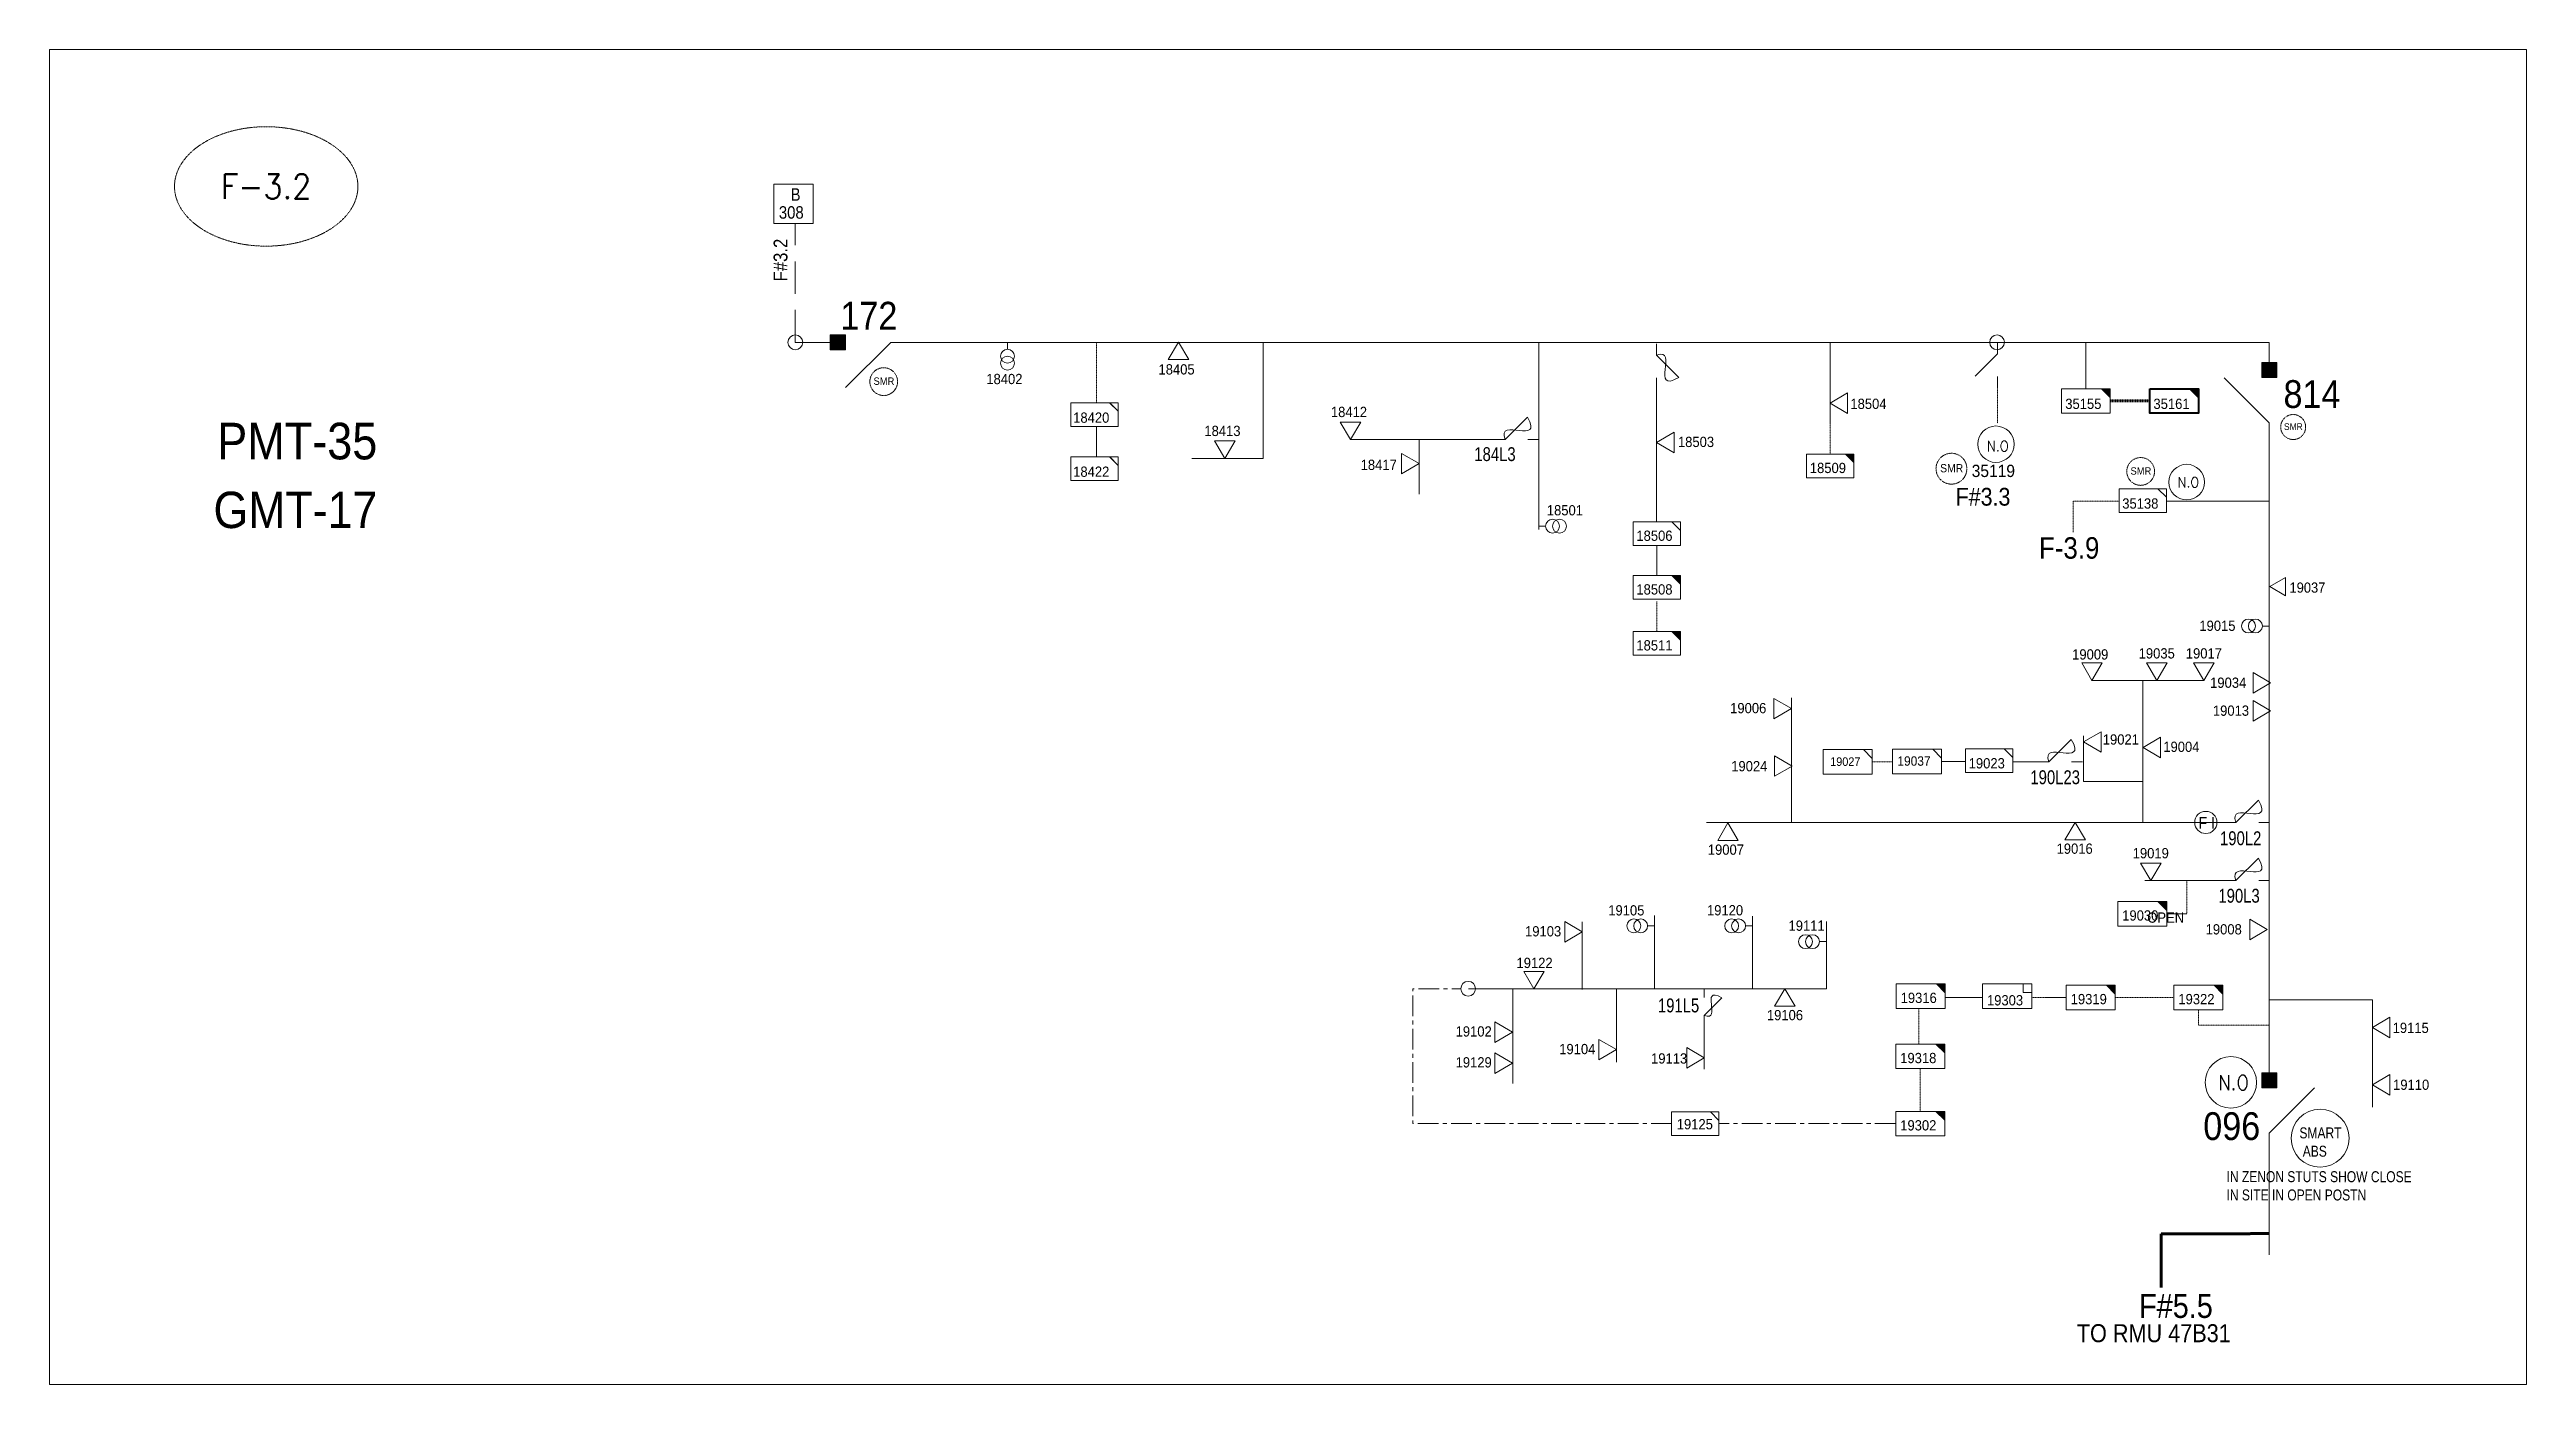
# Model space of a CAD drawing. Header units: metres. Extents: x 65984 to 144644, y -19036 to 23726.
# Drawn here: x 111685 to 112577, y 14804 to 15285 of the extents above; entities that cross this region are included whole.
import ezdxf
from ezdxf.enums import TextEntityAlignment as Align

# ---------------------------------------------------------------- set-up
doc = ezdxf.new("R2010")
doc.units = ezdxf.units.M
doc.header["$MEASUREMENT"] = 0
for name, pattern in [('( Center )', [2, 1.25, -0.25, 0.25, -0.25]), ('DGN Style 3', [0.013877, 0, -0.013877]), ('HIDDEN2', [2381.25, 1587.5, -793.75])]:
    doc.linetypes.add(name, pattern=pattern)
doc.layers.get('0').update_dxf_attribs({"color": 95, "lineweight": 40})
for name, color, linetype, lineweight in [('ABS', 7, 'Continuous', 40), ('ABS NUMBER', 112, 'Continuous', 30), ('d_eos no', 121, 'Continuous', 40), ('d_fco', 5, 'Continuous', 40), ('d_fco text', 95, 'Continuous', 40), ('d_oh branch', 94, 'Continuous', 40), ('d_tf', 1, 'Continuous', 40), ('d_tf no', 6, 'Continuous', 40), ('d_tf_200', 1, 'Continuous', 40), ('d_ug cable', 95, 'Continuous', 40), ('d_ug main line', 95, 'Continuous', 40), ('EARTH FAULT INDICATOR', 95, 'Continuous', 40), ('FDR  1  05', 172, 'Continuous', 40), ('FDR  1  16', 234, 'Continuous', 40), ('fedr no', 95, 'Continuous', 40), ('GRID STATION 01', 7, 'Continuous', 40), ('O H MAIN FEEDER', 4, 'Continuous', 100), ('SW N O', 114, 'Continuous', 30)]:
    doc.layers.add(name, color=color, linetype=linetype, lineweight=lineweight)
doc.styles.add('NASKHF', font='naskhf.shx', dxfattribs={"height": 8})
doc.styles.add('Style-Andalus', font='andlso.ttf')
doc.styles.add('Style-Arial', font='arial.ttf')
doc.styles.add('Style-msdefault', font='msdefault.shx')
doc.styles.add('Style-STANDARD', font='STANDARD.shx')

msp = doc.modelspace()

# ---------------------------------------------------------------- texts
at = {"layer": 'ABS NUMBER', "color": 2, "lineweight": 13, "style": 'Style-Arial', "width": 0.88}
for s, p in [('172', (111990.54, 15193.86)), ('814', (112510.18, 15165.65))]:
    msp.add_text(s, height=10, rotation=360, dxfattribs=at).set_placement(p, align=Align.TOP_RIGHT)
at = {"layer": 'ABS NUMBER', "color": 2, "lineweight": 140, "insert": (112481.29, 14902.1), "char_height": 10, "attachment_point": 3, "style": 'NASKHF'}
msp.add_mtext('\\fArial|b0|i0|c178178|p39;\\H1x;\\W0.88;096\\P', dxfattribs=at)
at = {"layer": 'd_eos no', "color": 7, "linetype": 'Continuous', "lineweight": 13, "style": 'Style-Arial', "width": 0.88}
msp.add_text('PMT-35', height=13.183, dxfattribs=at).set_placement((111745.64, 15150.32), align=Align.TOP_LEFT)
at = {"layer": 'd_eos no', "color": 7, "linetype": 'Continuous', "lineweight": 13, "insert": (111744.28, 15125.5), "char_height": 13.088, "attachment_point": 1, "style": 'NASKHF'}
msp.add_mtext('\\fArial|b0|i0|c178178|p39;\\H1x;\\W0.88;GMT-17\\P', dxfattribs=at)
at = {"layer": 'd_fco text', "color": 214, "linetype": 'Continuous', "lineweight": 13, "style": 'Style-msdefault', "width": 0.8}
msp.add_text('184L3', height=5, dxfattribs=at).set_placement((112198.29, 15136.52))
at = {"layer": 'd_fco text', "color": 7, "linetype": 'Continuous', "lineweight": 13, "style": 'Style-msdefault', "width": 0.8}
for s, p in [('190L23', (112416.38, 15025.2)), ('190L2', (112481.69, 15003.24)), ('190L3', (112481.11, 14982.54))]:
    msp.add_text(s, height=5, dxfattribs=at).set_placement(p, align=Align.TOP_RIGHT)
at = {"layer": 'd_fco text', "color": 214, "linetype": 'Continuous', "lineweight": 13, "style": 'Style-msdefault', "width": 0.8}
msp.add_text('191L5', height=5, dxfattribs=at).set_placement((112264.4, 14943.05), align=Align.TOP_LEFT)
at = {"layer": 'd_fco text', "color": 1, "linetype": 'Continuous', "lineweight": 13, "ltscale": 1.292615, "char_height": 3.9501, "attachment_point": 7, "rotation": 359.96624, "style": 'NASKHF'}
for s, insert in [('\\Fmsdefault;\\H1x;\\W0.82;SMART\\P ABS', (112495.4, 14886.05)), ('\\Fmsdefault;\\H1x;\\W0.82;IN ZENON STUTS SHOW CLOSE\\PIN SITE IN OPEN POSTN', (112469.15, 14870.31))]:
    msp.add_mtext(s, dxfattribs=dict(at, insert=insert))
at = {"layer": 'd_tf no', "color": 1, "linetype": 'Continuous', "lineweight": 40, "style": 'Style-msdefault', "width": 0.945946}
for height, p in [(2.664, (111981.96, 15166.63)), (2.398, (112489.85, 15150.13)), (2.96, (112366.03, 15135.44)), (2.664, (112434.58, 15134.29))]:
    msp.add_text('SMR', height=height, dxfattribs=at).set_placement(p, align=Align.TOP_LEFT)
at = {"layer": 'd_tf no', "color": 214, "linetype": 'Continuous', "lineweight": 13, "style": 'Style-msdefault', "width": 0.945946}
for s, height, p in [('18402', 3.7, (112022.57, 15167.92)), ('18405', 3.7, (112084.57, 15171.39)), ('18420', 3.7, (112053.85, 15154.02)), ('18412', 3.7, (112146.65, 15156.06)), ('18504', 3.7, (112333.71, 15158.99)), ('35155', 3.7, (112411.09, 15158.99)), ('18413', 3.7, (112101.09, 15149.24)), ('18503', 3.7, (112271.62, 15145.28)), ('18417', 3.7, (112157.37, 15137.03)), ('18509', 3.7, (112319.11, 15135.91)), ('18422', 3.7, (112053.85, 15134.56)), ('18506', 3.7, (112256.65, 15111.5)), ('18508', 3.7, (112256.65, 15092.18)), ('19037', 3.67, (112491.83, 15092.82)), ('19015', 3.7, (112459.37, 15079.09)), ('18511', 3.7, (112256.65, 15072.04)), ('19009', 3.7, (112413.57, 15068.78)), ('19035', 3.7, (112437.52, 15069.15)), ('19017', 3.7, (112454.5, 15069.15)), ('19034', 3.7, (112463.25, 15058.59)), ('19006', 3.7, (112290.42, 15049.44)), ('19013', 3.7, (112464.25, 15048.53)), ('19021', 3.7, (112424.6, 15038.15)), ('19023', 3.7, (112376.31, 15029.58)), ('19004', 3.7, (112446.39, 15035.52)), ('19024', 3.7, (112290.81, 15028.54)), ('19016', 3.7, (112407.96, 14998.84)), ('19019', 3.7, (112435.37, 14997.22)), ('19105', 3.7, (112246.52, 14976.64)), ('19120', 3.7, (112282.07, 14976.67)), ('19103', 3.7, (112216.56, 14969.1)), ('19111', 3.7, (112311.44, 14971.13)), ('19030', 3.7, (112431.6, 14974.8)), ('19008', 3.7, (112461.64, 14969.81)), ('19122', 3.7, (112213.48, 14957.71)), ('19316', 3.7, (112351.81, 14945.13)), ('19303', 3.7, (112382.89, 14944.26)), ('19319', 3.7, (112413.04, 14944.68)), ('19322', 3.7, (112451.81, 14944.68)), ('19102', 3.7, (112191.56, 14933.05)), ('19106', 3.7, (112303.65, 14938.92)), ('19115', 3.7, (112528.97, 14934.33)), ('19129', 3.7, (112191.56, 14921.92)), ('19104', 3.7, (112228.87, 14926.7)), ('19113', 3.7, (112261.94, 14923.32)), ('19318', 3.7, (112351.66, 14923.47)), ('19110', 3.7, (112529.13, 14913.85)), ('19125', 3.7, (112271.19, 14899.65)), ('19302', 3.7, (112351.66, 14899.24))]:
    msp.add_text(s, height=height, dxfattribs=at).set_placement(p, align=Align.TOP_LEFT)
at = {"layer": 'd_tf no', "color": 214, "linetype": 'Continuous', "lineweight": 40, "style": 'Style-msdefault', "width": 0.945946}
msp.add_text('35161', height=3.7, dxfattribs=at).set_placement((112442.84, 15158.99), align=Align.TOP_LEFT)
at = {"layer": 'd_tf no', "color": 2, "linetype": 'Continuous', "lineweight": 13, "style": 'Style-msdefault', "width": 0.945946}
for s, height, p in [('35119', 4.432, (112377.39, 15135.21)), ('35138', 3.7, (112431.61, 15123.11))]:
    msp.add_text(s, height=height, dxfattribs=at).set_placement(p, align=Align.TOP_LEFT)
at = {"layer": 'd_tf no', "color": 214, "linetype": 'Continuous', "lineweight": 13, "style": 'Style-msdefault', "width": 0.945946}
msp.add_text('18501', height=3.7, dxfattribs=at).set_placement((112237.42, 15120.68), align=Align.TOP_RIGHT)
msp.add_text('19007', height=3.7, dxfattribs=at).set_placement((112282.38, 14994.79))
at = {"layer": 'd_tf no', "color": 5, "linetype": 'Continuous', "lineweight": 13, "style": 'Style-msdefault', "width": 0.945946}
msp.add_text('OPEN', height=3.7, dxfattribs=at).set_placement((112440.62, 14974.03), align=Align.TOP_LEFT)
at = {"layer": 'd_tf no', "color": 214, "linetype": 'Continuous', "lineweight": 13, "attachment_point": 1, "style": 'NASKHF'}
for s, insert, char_height, width in [('\\Fmsdefault;\\H1x;\\W0.945946;19027', (112326.45, 15029.87), 3.0894, 12.1998), ('\\Fmsdefault;\\H1x;\\W0.945946;19037\\P', (112350.65, 15030.24), 3.3928, 13.3979)]:
    msp.add_mtext(s, dxfattribs=dict(at, insert=insert, char_height=char_height, width=width))
at = {"layer": 'fedr no', "color": 6, "linetype": 'Continuous', "lineweight": 13, "insert": (111763.27, 15235.4), "char_height": 8.852, "attachment_point": 5, "style": 'Style-STANDARD'}
msp.add_mtext('F-3.2', dxfattribs=at)
at = {"layer": 'GRID STATION 01', "linetype": 'Continuous', "lineweight": 13, "style": 'Style-msdefault', "width": 0.888889}
for s, p in [('B', (111952.11, 15234.74)), ('308', (111947.88, 15228.29))]:
    msp.add_text(s, height=4.5, dxfattribs=at).set_placement(p, align=Align.TOP_LEFT)
at = {"layer": 'GRID STATION 01', "linetype": 'Continuous', "lineweight": 13, "style": 'Style-msdefault', "width": 0.9}
msp.add_text('F#3.2', height=5, rotation=90, dxfattribs=at).set_placement((111945.96, 15201.2), align=Align.TOP_LEFT)
at = {"layer": 'GRID STATION 01', "color": 55, "linetype": 'Continuous', "lineweight": 13, "style": 'Style-msdefault', "width": 0.9}
for s, height, p in [('F#3.3', 6.407, (112371.61, 15126.89)), ('F-3.9', 7.74, (112401.63, 15109.13)), ('F#5.5', 8.627, (112437.67, 14836.68)), ('TO RMU 47B31', 6.477, (112415.24, 14825.8))]:
    msp.add_text(s, height=height, rotation=360, dxfattribs=at).set_placement(p, align=Align.TOP_LEFT)

# ---------------------------------------------------------------- blocks, each defined once
blk = doc.blocks.new('ABS2_1_1')
at = {"color": 0, "linetype": 'ByBlock', "lineweight": -2, "ltscale": 500}
for q in [(-29900, 43500), (0, 0)]:
    blk.add_line((0, 13600), q, dxfattribs=at)
at = {"color": 0, "linetype": 'ByBlock', "lineweight": -2, "ltscale": 500, "flags": 128}
for points in [[(5000, 43600), (-5000, 43600), (-5000, 53600), (5000, 53600)], [(3791, 49653), (3791, 49653), (3791, 49653)]]:
    blk.add_lwpolyline(points, close=True, dxfattribs=at)
at = {"color": 0, "linetype": 'ByBlock', "lineweight": -2, "ltscale": 500}
for points in [[(5000, 43600), (-5000, 43600), (5000, 53600), (-5000, 53600)], [(3791, 49653), (3791, 49653), (3791, 49653)]]:
    blk.add_solid(points, dxfattribs=at)
blk = doc.blocks.new('TFU_115')
at = {"layer": 'd_tf_200', "color": 214, "linetype": 'Continuous', "lineweight": 13}
blk.add_line((0, 10), (0, 0), dxfattribs=at)
for centre in [(0, 30), (0, 20)]:
    blk.add_circle(centre, 10, dxfattribs=at)
blk = doc.blocks.new('*U1144')
at = {"layer": 'd_fco', "color": 214, "linetype": 'Continuous', "lineweight": 13}
blk.add_line((-4.6, 4.2), (-10.1, 4.2), dxfattribs=at)
at = {"layer": 'd_fco', "color": 214, "linetype": 'Continuous', "lineweight": 13, "flags": 128}
blk.add_lwpolyline([(13, 4.2), (7.1, 4.2), (-4.4, -7.3)], dxfattribs=at)
at = {"layer": 'd_fco', "color": 214, "linetype": 'Continuous', "lineweight": 13}
blk.add_open_spline([(-4.4, -7.3), (-13, 7.7), (11.6, -7.7), (7.1, 4.2)], degree=3, dxfattribs=at)
blk = doc.blocks.new('TF_8')
at = {"color": 0, "linetype": 'ByBlock', "lineweight": -2}
blk.add_line((6.3, 4.95), (9.9, 1.35), dxfattribs=at)
blk.add_3dface([(-10.1, 4.95), (9.9, 4.95), (9.9, -5.05), (-10.1, -5.05)], dxfattribs=at)
blk = doc.blocks.new('exist.us-1000kva')
at = {"color": 0, "linetype": 'ByBlock', "lineweight": -2, "flags": 128}
blk.add_lwpolyline([(40, 12.9), (32.8, 20), (40, 20)], close=True, dxfattribs=at)
at = {"color": 0, "linetype": 'ByBlock', "lineweight": -2, "extrusion": (0, 0, -1)}
blk.add_solid([(-40, 12.9), (-32.8, 20), (-40, 20)], dxfattribs=at)
at = {"color": 0, "linetype": 'ByBlock', "lineweight": -2, "xscale": 2, "yscale": 2}
blk.add_blockref('TF_8', (20.2, 10.1), dxfattribs=at)
blk = doc.blocks.new('*U1145')
at = {"layer": 'd_fco', "color": 7, "linetype": 'Continuous', "lineweight": 13}
blk.add_line((4.02, -4.23), (4.02, -8.1), dxfattribs=at)
at = {"layer": 'd_fco', "color": 7, "linetype": 'Continuous', "lineweight": 13, "flags": 128}
blk.add_lwpolyline([(4.01, 8.11), (4.01, 3.95), (-4.01, -4.09)], dxfattribs=at)
blk = doc.blocks.new('*U1146')
at = {"layer": 'SW N O', "color": 3, "lineweight": 13, "ltscale": 0.426762}
blk.add_circle((0, 0), 16.8, dxfattribs=at)
at = {"layer": 'SW N O', "color": 3, "lineweight": 13, "insert": (1.7, -1.8), "char_height": 9.6, "attachment_point": 5, "line_spacing_factor": 0.6, "style": 'Style-STANDARD'}
blk.add_mtext('N.O', dxfattribs=at)
blk = doc.blocks.new('TF3')
at = {"color": 0, "linetype": 'ByBlock', "lineweight": -2}
for p, q in [((11.3, 9), (18.3, 9)), ((18.3, 9), (18.3, 2))]:
    blk.add_line(p, q, dxfattribs=at)
at = {"color": 0, "linetype": 'ByBlock', "lineweight": -2, "flags": 128}
blk.add_lwpolyline([(18.3, 2), (11.3, 2), (11.3, 9)], dxfattribs=at)
at = {"color": 0, "linetype": 'ByBlock', "lineweight": -2}
blk.add_3dface([(-21.7, 9), (18.3, 9), (18.3, -11), (-21.7, -11)], dxfattribs=at)
blk = doc.blocks.new('*U1012')
at = {"layer": 'd_fco', "color": 7, "linetype": 'Continuous', "lineweight": 13}
blk.add_line((-4.6, 4.2), (-10.1, 4.2), dxfattribs=at)
at = {"layer": 'd_fco', "color": 7, "linetype": 'Continuous', "lineweight": 13, "flags": 128}
blk.add_lwpolyline([(13, 4.2), (7.1, 4.2), (-4.4, -7.3)], dxfattribs=at)
at = {"layer": 'd_fco', "color": 7, "linetype": 'Continuous', "lineweight": 13}
blk.add_open_spline([(-4.4, -7.3), (-13, 7.7), (11.6, -7.7), (7.1, 4.2)], degree=3, dxfattribs=at)
blk = doc.blocks.new('*U1006')
at = {"layer": 'EARTH FAULT INDICATOR', "color": 2, "linetype": 'Continuous', "lineweight": 13}
blk.add_circle((0.02, 0.13), 4, dxfattribs=at)
at = {"layer": 'EARTH FAULT INDICATOR', "color": 2, "lineweight": 13, "style": 'Style-Andalus', "width": 0.9}
blk.add_text('F I', height=4.234, dxfattribs=at).set_placement((-2.61, 2.11), align=Align.TOP_LEFT)
blk = doc.blocks.new('TRA1_973')
at = {"layer": 'd_tf', "color": 214, "linetype": 'Continuous', "lineweight": 13, "ltscale": 0.000236361, "extrusion": (0, 0, -1), "flags": 128}
blk.add_lwpolyline([(-10, -17), (0, 0), (10, -17)], close=True, dxfattribs=at)
blk = doc.blocks.new('TRA1_972')
at = {"layer": 'd_tf', "color": 214, "linetype": 'Continuous', "lineweight": 13, "ltscale": 0.000236361, "xscale": 1.000046566207833, "yscale": 1.000046566207833, "zscale": 1.000046566207833, "rotation": 180}
blk.add_blockref('TRA1_973', (0, 0), dxfattribs=at)
blk = doc.blocks.new('*U2753')
at = {"layer": 'FDR  1  05', "color": 214, "linetype": 'Continuous', "lineweight": 13, "flags": 128}
blk.add_lwpolyline([(8.53, 4.26), (8.53, 1.19), (5.45, 4.26)], dxfattribs=at)
blk.add_lwpolyline([(5.45, 4.26), (8.53, 4.26), (8.53, 1.19)], close=True, dxfattribs=at)
at = {"layer": 'FDR  1  05', "color": 214, "linetype": 'Continuous', "lineweight": 13, "xscale": 0.8535245333131425, "yscale": 0.8535245333131425, "zscale": 0.4267622666565712, "rotation": 359.9999999999999}
blk.add_blockref('TF_8', (0.08, 0.04), dxfattribs=at)
blk = doc.blocks.new('TRA1_975')
at = {"layer": 'd_tf', "color": 214, "linetype": 'Continuous', "lineweight": 13, "ltscale": 0.000215779, "flags": 128}
blk.add_lwpolyline([(10, -17), (0, 0), (-10, -17)], close=True, dxfattribs=at)
blk = doc.blocks.new('TRA1_974')
at = {"layer": 'd_tf', "color": 214, "linetype": 'Continuous', "lineweight": 13, "ltscale": 0.000215779, "xscale": 1.000046566207834, "yscale": 1.000046566207834, "zscale": 1.000046566207834, "rotation": 180}
blk.add_blockref('TRA1_975', (0, 0), dxfattribs=at)
blk = doc.blocks.new('TRA1_977')
at = {"layer": 'd_tf', "color": 214, "linetype": 'Continuous', "lineweight": 13, "ltscale": 0.000215867, "flags": 128}
blk.add_lwpolyline([(10.1, -17), (0.1, 0), (-9.9, -17)], close=True, dxfattribs=at)
blk = doc.blocks.new('TRA1_976')
at = {"layer": 'd_tf', "color": 214, "linetype": 'Continuous', "lineweight": 13, "ltscale": 0.000215867, "xscale": 1.000046566207833, "yscale": 1.000046566207833, "zscale": 1.000046566207833, "rotation": 180}
blk.add_blockref('TRA1_977', (0, 0), dxfattribs=at)
blk = doc.blocks.new('TRA1_979')
at = {"layer": 'd_tf', "color": 214, "linetype": 'Continuous', "lineweight": 13, "ltscale": 0.00019707, "extrusion": (0, 0, -1), "flags": 128}
blk.add_lwpolyline([(-10.1, -17), (-0.1, 0), (9.9, -17)], close=True, dxfattribs=at)
blk = doc.blocks.new('TRA1_978')
at = {"layer": 'd_tf', "color": 214, "linetype": 'Continuous', "lineweight": 13, "ltscale": 0.00019707, "xscale": 1.000046566207833, "yscale": 1.000046566207833, "zscale": 1.000046566207833, "rotation": 180}
blk.add_blockref('TRA1_979', (0, 0), dxfattribs=at)
blk = doc.blocks.new('TRA1_981')
at = {"layer": 'd_tf', "color": 214, "linetype": 'Continuous', "lineweight": 13, "ltscale": 0.00019715, "flags": 128}
blk.add_lwpolyline([(10, -17), (0, 0), (-10, -17)], close=True, dxfattribs=at)
blk = doc.blocks.new('TRA1_980')
at = {"layer": 'd_tf', "color": 214, "linetype": 'Continuous', "lineweight": 13, "ltscale": 0.00019715, "xscale": 1.000046566207833, "yscale": 1.000046566207833, "zscale": 1.000046566207833, "rotation": 180}
blk.add_blockref('TRA1_981', (0, 0), dxfattribs=at)
blk = doc.blocks.new('TRA1_983')
at = {"layer": 'd_tf', "color": 214, "linetype": 'Continuous', "lineweight": 13, "ltscale": 0.00019707, "flags": 128}
blk.add_lwpolyline([(10, -17), (0, 0), (-10, -17)], close=True, dxfattribs=at)
blk = doc.blocks.new('TRA1_982')
at = {"layer": 'd_tf', "color": 214, "linetype": 'Continuous', "lineweight": 13, "ltscale": 0.00019707, "xscale": 1.000046566207834, "yscale": 1.000046566207834, "zscale": 1.000046566207834, "rotation": 180}
blk.add_blockref('TRA1_983', (0, 0), dxfattribs=at)
blk = doc.blocks.new('*U3786')
at = {"layer": 'SW N O', "color": 3, "lineweight": 13, "ltscale": 0.426762}
blk.add_circle((0, 0), 16.8, dxfattribs=at)
at = {"layer": 'SW N O', "color": 3, "lineweight": 13, "style": 'Style-STANDARD'}
blk.add_text('N.O', height=9.6, dxfattribs=at).set_placement((1.7, -0.2), align=Align.MIDDLE_CENTER)
blk = doc.blocks.new('TRA1_1571')
at = {"layer": 'd_tf', "color": 214, "linetype": 'Continuous', "lineweight": 13, "ltscale": 0.000194281, "flags": 128}
blk.add_lwpolyline([(10.1, -17), (0.1, 0), (-9.9, -17)], close=True, dxfattribs=at)
blk = doc.blocks.new('TRA1_1570')
at = {"layer": 'd_tf', "color": 214, "linetype": 'Continuous', "lineweight": 13, "ltscale": 0.000194281, "xscale": 1.000046566207833, "yscale": 1.000046566207833, "zscale": 1.000046566207833, "rotation": 180}
blk.add_blockref('TRA1_1571', (0, 0), dxfattribs=at)
blk = doc.blocks.new('*U4170')
at = {"layer": 'SW N O', "color": 3, "lineweight": 13, "ltscale": 0.426762}
blk.add_circle((0, 0), 16.8, dxfattribs=at)
at = {"layer": 'SW N O', "color": 3, "lineweight": 13, "style": 'Style-STANDARD'}
blk.add_text('N.O', height=9.6, dxfattribs=at).set_placement((1.7, -0.2), align=Align.MIDDLE_CENTER)

# ---------------------------------------------------------------- linework, layer by layer
at = {"layer": 'd_oh branch', "color": 214, "linetype": 'Continuous', "lineweight": 13}
for p, q in [((112122.22, 15179.26), (112122.22, 15137.49)), ((112221.48, 15179.26), (112221.48, 15111.91)), ((112326.45, 15149.82), (112326.45, 15179.26)), ((112263.93, 15135.53), (112263.93, 15163.16)), ((112096.62, 15137.49), (112122.22, 15137.49)), ((112153.71, 15144.3), (112206.53, 15144.3)), ((112178.43, 15124.56), (112178.43, 15144.3)), ((112461.03, 15057.55), (112420.56, 15057.55)), ((112439.04, 15006.43), (112439.04, 15057.55)), ((112312.48, 15006.43), (112312.48, 15051.3)), ((112417.65, 15021.18), (112417.65, 15037.6)), ((112439.04, 15021.18), (112417.65, 15021.18)), ((112468.78, 15006.43), (112281.86, 15006.43)), ((112470, 14985.5), (112439.78, 14985.5)), ((112237.12, 14946.27), (112237.12, 14970.61)), ((112263.21, 14946.4), (112263.21, 14972.97)), ((112298.51, 14946.5), (112298.51, 14972.63)), ((112325.08, 14946.5), (112325.08, 14970.8)), ((112196.17, 14946.5), (112325.08, 14946.5)), ((112212.12, 14946.53), (112212.12, 14912.46)), ((112249.48, 14946.52), (112249.48, 14920.11)), ((112281.11, 14935.74), (112281.11, 14917.63))]:
    msp.add_line(p, q, dxfattribs=at)
at = {"layer": 'd_oh branch', "color": 214, "linetype": 'Continuous', "lineweight": 13, "flags": 128}
msp.add_lwpolyline([(112484.55, 14942.53), (112521.67, 14942.53), (112521.67, 14903.97)], dxfattribs=at)
at = {"layer": 'd_oh branch', "color": 214, "linetype": 'Continuous', "lineweight": 13}
msp.add_circle((112196.07, 14946.56), 2.66, dxfattribs=at)
at = {"layer": 'd_ug cable', "color": 214, "linetype": 'DGN Style 3', "lineweight": 13}
for p, q in [((112062.26, 15157.53), (112062.26, 15179.26)), ((112418.54, 15162.54), (112418.54, 15179.26)), ((112386.66, 15150.12), (112386.66, 15164.59)), ((112062.26, 15138.07), (112062.26, 15149)), ((112326.45, 15149.82), (112326.45, 15139.03)), ((112263.93, 15114.55), (112263.93, 15135.53)), ((112264, 15106.08), (112264, 15095.29)), ((112264, 15085.95), (112264, 15075.16)), ((112348.88, 15028.27), (112341.59, 15028.23)), ((112375.15, 15028.42), (112366.55, 15028.37)), ((112401.76, 15028.27), (112392.2, 15028.27)), ((112367.85, 14943.42), (112381.31, 14943.42)), ((112399.15, 14943.42), (112411.45, 14943.42)), ((112429.09, 14943.42), (112450.22, 14943.42)), ((112358.38, 14939.46), (112358.38, 14926.62))]:
    msp.add_line(p, q, dxfattribs=at)
at = {"layer": 'd_ug cable', "color": 214, "linetype": 'DGN Style 3', "lineweight": 100}
msp.add_line((112427.29, 15158.16), (112441.54, 15158.16), dxfattribs=at)
at = {"layer": 'd_ug cable', "color": 211, "linetype": 'DGN Style 3', "lineweight": 100}
for p, q in [((112484.3, 14858.4), (112445.52, 14858.32)), ((112445.57, 14858.27), (112445.61, 14839))]:
    msp.add_line(p, q, dxfattribs=at)
at = {"layer": 'd_ug cable', "color": 5, "linetype": 'DGN Style 3', "lineweight": 13, "flags": 128}
for points in [[(112413.88, 15122.04), (112430.5, 15122.04)], [(112413.88, 15110.96), (112413.88, 15122.04)]]:
    msp.add_lwpolyline(points, dxfattribs=at)
at = {"layer": 'd_ug cable', "color": 214, "linetype": 'DGN Style 3', "lineweight": 13, "flags": 128}
for points in [[(112447.72, 15122.04), (112484.55, 15122.04)], [(112454.89, 14985.5), (112454.89, 14973.54), (112447.64, 14973.54)], [(112459.04, 14939.01), (112459.04, 14933.43), (112484.55, 14933.43)], [(112358.89, 14902.39), (112358.89, 14917.8)]]:
    msp.add_lwpolyline(points, dxfattribs=at)
at = {"layer": 'd_ug cable', "color": 2, "linetype": 'DGN Style 3', "lineweight": 13}
for centre, radius in [((111985.62, 15165.13), 5), ((112493.15, 15148.78), 4.5), ((112370.1, 15133.78), 5.56), ((112438.24, 15132.79), 5)]:
    msp.add_circle(centre, radius, dxfattribs=at)
at = {"layer": 'd_ug cable', "color": 2, "linetype": 'Continuous', "lineweight": 13}
msp.add_circle((112502.84, 14892.76), 10.43, dxfattribs=at)
at = {"layer": 'd_ug main line', "color": 214, "linetype": 'HIDDEN2', "lineweight": 13, "ltscale": 0.00735}
msp.add_lwpolyline([(111953.79, 15179.26), (111953.79, 15222.03)], dxfattribs=at)
at = {"layer": 'FDR  1  16', "color": 214, "linetype": '( Center )', "lineweight": 13, "ltscale": 6, "flags": 128}
for points in [[(112269.45, 14897.99), (112176.1, 14897.99), (112176.1, 14946.56), (112193.42, 14946.56)], [(112350.07, 14897.99), (112286.4, 14897.99)]]:
    msp.add_lwpolyline(points, dxfattribs=at)
at = {"layer": 'fedr no', "color": 82, "linetype": 'DGN Style 3', "lineweight": 13, "true_color": 0x1dc70e}
msp.add_ellipse((111763.27, 15235.4), major_axis=(33.02, 0), ratio=0.651175, dxfattribs=at)
at = {"layer": 'GRID STATION 01', "color": 1, "lineweight": 13, "ltscale": 0.379284, "flags": 128}
msp.add_lwpolyline([(111960.22, 15236.22), (111946.03, 15236.22), (111946.03, 15222.03), (111960.22, 15222.03)], close=True, dxfattribs=at)
at = {"layer": 'O H MAIN FEEDER', "color": 214, "lineweight": 13, "ltscale": 30}
for p, q in [((111953.79, 15179.26), (111966.39, 15179.26)), ((111992.96, 15179.26), (112484.55, 15179.26))]:
    msp.add_line(p, q, dxfattribs=at)
at = {"layer": 'O H MAIN FEEDER', "color": 214, "lineweight": 13, "ltscale": 0.488306}
for p, q in [((112484.55, 15171.95), (112484.55, 15179.26)), ((112484.55, 15066.6), (112484.55, 15144.14)), ((112484.55, 15100.05), (112484.55, 15093.62)), ((112484.55, 14916.34), (112484.55, 15093.25)), ((112484.55, 14850.75), (112484.55, 14887.15))]:
    msp.add_line(p, q, dxfattribs=at)
at = {"layer": 'O H MAIN FEEDER', "color": 140, "lineweight": 13, "ltscale": 0.498271, "flags": 128}
msp.add_lwpolyline([(111685.24, 15284.68), (112577.16, 15284.68), (112577.16, 14804.1), (111685.24, 14804.1)], close=True, dxfattribs=at)
at = {"layer": 'O H MAIN FEEDER', "color": 214, "lineweight": 13, "ltscale": 0.488306}
for centre in [(111953.79, 15179.26), (112386.54, 15179.29)]:
    msp.add_circle(centre, 2.66, dxfattribs=at)

# ---------------------------------------------------------------- block references
at = {"layer": 'ABS', "color": 2, "linetype": 'Continuous', "lineweight": 13, "ltscale": 0.812883, "xscale": 0.0005446322480400586, "zscale": 0.000360672857092237}
for p, yscale, rotation in [((111995.59, 15179.26), 0.0005446322480400586, 89.99999280080996), ((112484.55, 15142.86), 0.0005446322480400586, 359.9999928008099), ((112484.55, 14887.15), -0.000544632248040059, 180.0000071991901)]:
    msp.add_blockref('ABS2_1_1', p, dxfattribs=dict(at, yscale=yscale, rotation=rotation))
at = {"layer": 'd_fco', "color": 214, "linetype": 'Continuous', "lineweight": 13, "xscale": 0.7, "yscale": 0.7, "zscale": 0.7}
for p, rotation in [((112266.79, 15169.67), 90.00000000060012), ((112214.34, 15147.25), 180.0000000006002)]:
    msp.add_blockref('*U1144', p, dxfattribs=dict(at, rotation=rotation))
at = {"layer": 'd_fco', "color": 7, "linetype": 'Continuous', "lineweight": 13}
msp.add_blockref('*U1145', (112382.64, 15171.16), dxfattribs=at)
at = {"layer": 'd_fco', "color": 7, "linetype": 'Continuous', "lineweight": 13, "xscale": 0.7000000000000004, "yscale": 0.7000000000000004, "zscale": 0.7000000000000004, "rotation": 179.9640835135763}
for p in [(112410.17, 15031.2), (112477.53, 15009.38), (112477.53, 14988.45)]:
    msp.add_blockref('*U1012', p, dxfattribs=at)
at = {"layer": 'd_fco', "color": 214, "linetype": 'Continuous', "lineweight": 13, "extrusion": (0, 0, -1), "xscale": 0.5514595697224477, "yscale": 0.5514595697224477, "zscale": 0.5514595697224477, "rotation": 269.9640835135762}
msp.add_blockref('*U1144', (-112283.43, 14940.86), dxfattribs=at)
at = {"layer": 'd_tf', "color": 214, "linetype": 'Continuous', "lineweight": 13, "ltscale": 0.000236361, "xscale": 0.37, "yscale": 0.37, "zscale": 0.37}
for p, rotation in [((112091.79, 15179.36), 180), ((112326.38, 15157.36), 270), ((112263.94, 15143.25), 269.9999999999999)]:
    msp.add_blockref('TRA1_972', p, dxfattribs=dict(at, rotation=rotation))
at = {"layer": 'd_tf', "color": 214, "linetype": 'Continuous', "lineweight": 13, "ltscale": 0.000236361, "extrusion": (0, 0, -1), "xscale": 0.37, "yscale": 0.37, "zscale": 0.37}
for p, rotation in [((-112153.72, 15144.3), 2.932989172718177e-10), ((-112108.42, 15137.49), 359.9999999999999), ((-112178.42, 15135.6), 269.9999999999999)]:
    msp.add_blockref('TRA1_972', p, dxfattribs=dict(at, rotation=rotation))
at = {"layer": 'd_tf', "color": 214, "linetype": 'Continuous', "lineweight": 13, "ltscale": 0.000194281, "xscale": 0.333, "yscale": 0.333, "zscale": 0.333, "rotation": 269.9999999999999}
msp.add_blockref('TRA1_1570', (112484.7, 15091.29), dxfattribs=at)
at = {"layer": 'd_tf', "color": 214, "linetype": 'Continuous', "lineweight": 13, "ltscale": 0.000215867, "extrusion": (0, 0, -1), "xscale": 0.37, "yscale": 0.37, "zscale": 0.37}
for p, rotation in [((-112420.66, 15057.55), 359.9999999999999), ((-112414.68, 15006.41), 180)]:
    msp.add_blockref('TRA1_976', p, dxfattribs=dict(at, rotation=rotation))
at = {"layer": 'd_tf', "color": 214, "linetype": 'Continuous', "lineweight": 13, "ltscale": 0.000215867, "xscale": 0.37, "yscale": 0.37, "zscale": 0.37, "rotation": 359.9999999999999}
for p in [(112444.07, 15057.56), (112461.05, 15057.56), (112441.94, 14985.48)]:
    msp.add_blockref('TRA1_976', p, dxfattribs=at)
at = {"layer": 'd_tf', "color": 214, "linetype": 'Continuous', "lineweight": 13, "ltscale": 0.000215779, "xscale": 0.37, "yscale": 0.37, "zscale": 0.37}
for p, rotation in [((112485.03, 15056.67), 89.99999999999994), ((112312.49, 15047.4), 89.99999999999997), ((112485.03, 15046.61), 89.99999999999994), ((112312.71, 15026.74), 89.99999999999997), ((112483.83, 14967.9), 89.99999999999997)]:
    msp.add_blockref('TRA1_974', p, dxfattribs=dict(at, rotation=rotation))
at = {"layer": 'd_tf', "color": 214, "linetype": 'Continuous', "lineweight": 13, "ltscale": 0.000215779, "extrusion": (0, 0, -1), "xscale": 0.37, "yscale": 0.37, "zscale": 0.37}
for p, rotation in [((-112417.71, 15035.41), 89.99999999999997), ((-112439.1, 15033.41), 89.99999999999997), ((-112521.66, 14932.62), 90.00000000000007), ((-112521.66, 14911.93), 90.00000000000007)]:
    msp.add_blockref('TRA1_974', p, dxfattribs=dict(at, rotation=rotation))
at = {"layer": 'd_tf', "color": 214, "linetype": 'Continuous', "lineweight": 13, "ltscale": 0.00019707, "extrusion": (0, 0, -1), "xscale": 0.37, "yscale": 0.37, "zscale": 0.37, "rotation": 180.0000000008845}
msp.add_blockref('TRA1_978', (-112289.67, 15006.26), dxfattribs=at)
at = {"layer": 'd_tf', "color": 214, "linetype": 'Continuous', "lineweight": 13, "ltscale": 0.00019715, "extrusion": (0, 0, -1), "xscale": 0.37, "yscale": 0.37, "zscale": 0.37}
for p, rotation in [((-112237.16, 14967.08), 269.9999999999999), ((-112211.99, 14930.92), 270), ((-112211.99, 14919.8), 270), ((-112249.47, 14924.64), 269.9999999999999)]:
    msp.add_blockref('TRA1_980', p, dxfattribs=dict(at, rotation=rotation))
at = {"layer": 'd_tf', "color": 214, "linetype": 'Continuous', "lineweight": 13, "ltscale": 0.00019715, "xscale": 0.37, "yscale": 0.37, "zscale": 0.37}
for p, rotation in [((112219.78, 14946.5), 359.9999999999999), ((112310.1, 14946.53), 180)]:
    msp.add_blockref('TRA1_980', p, dxfattribs=dict(at, rotation=rotation))
at = {"layer": 'd_tf', "color": 214, "linetype": 'Continuous', "lineweight": 13, "ltscale": 0.00019707, "xscale": 0.37, "yscale": 0.37, "zscale": 0.37, "rotation": 89.99999999999997}
msp.add_blockref('TRA1_982', (112281.07, 14921.66), dxfattribs=at)
at = {"layer": 'd_tf_200', "color": 214, "linetype": 'Continuous', "lineweight": 13, "xscale": 0.25, "yscale": 0.25, "zscale": 0.25}
for p, rotation in [((112030.18, 15179.26), 179.9999999999999), ((112221.48, 15113.07), 269.9999999999999), ((112484.55, 15077.15), 89.9999999999999), ((112298.46, 14969.18), 89.9999999999999), ((112325.05, 14963.52), 89.9999999999999)]:
    msp.add_blockref('TFU_115', p, dxfattribs=dict(at, rotation=rotation))
at = {"layer": 'd_tf_200', "color": 214, "linetype": 'Continuous', "lineweight": 13, "extrusion": (0, 0, -1), "xscale": 0.25, "yscale": 0.25, "zscale": 0.25, "rotation": 269.9999999999999}
msp.add_blockref('TFU_115', (-112263.21, 14969.18), dxfattribs=at)
at = {"layer": 'EARTH FAULT INDICATOR', "color": 2, "linetype": 'Continuous', "lineweight": 13}
msp.add_blockref('*U1006', (112461.67, 15006.3), dxfattribs=at)
at = {"layer": 'FDR  1  05', "color": 214, "linetype": 'Continuous', "lineweight": 13}
for p in [(112061.53, 15153.27), (112061.53, 15133.8)]:
    msp.add_blockref('*U2753', p, dxfattribs=at)
at = {"layer": 'FDR  1  05', "color": 214, "linetype": 'Continuous', "lineweight": 13, "rotation": 359.9999999999999}
for name, p, xscale, yscale, zscale in [('exist.us-1000kva', (112409.79, 15153.79), 0.4375046734824514, 0.4375046734824514, 0.4267622666565712), ('exist.us-1000kva', (112317.92, 15130.5), 0.4267622666565712, 0.4267622666565712, 0.4267622666565712), ('TF_8', (112264.09, 15110.39), 0.8535245333131425, 0.8535245333131425, 0.4267622666565712), ('exist.us-1000kva', (112255.47, 15086.76), 0.4267622666565712, 0.4267622666565712, 0.4267622666565712), ('exist.us-1000kva', (112255.47, 15066.63), 0.4267622666565712, 0.4267622666565712, 0.4267622666565712), ('TF_8', (112332.82, 15028.27), 0.8864616711499282, 0.8864616711499282, 0.2799987231533764), ('TF_8', (112357.8, 15028.39), 0.8837848621672141, 0.8837848621672141, 0.2519988508380388), ('TF_8', (112383.75, 15028.68), 0.8535245333131425, 0.8535245333131425, 0.4267622666565712), ('exist.us-1000kva', (112430.01, 14969.13), 0.4408865257414947, 0.4408865257414947, 0.4267622666565712), ('exist.us-1000kva', (112350.22, 14939.46), 0.4408865257414947, 0.4408865257414947, 0.4267622666565712), ('TF3', (112390.95, 14944.28), 0.4438894462788735, 0.4438894462788735, 0.1300771388769227), ('exist.us-1000kva', (112411.45, 14939.01), 0.4408865257414947, 0.4408865257414947, 0.4267622666565712), ('exist.us-1000kva', (112450.22, 14939.01), 0.4408865257414947, 0.4408865257414947, 0.4267622666565712), ('exist.us-1000kva', (112350.07, 14917.8), 0.4408865257414947, 0.4408865257414947, 0.4267622666565712), ('TF_8', (112277.95, 14898.03), 0.8535245333131425, 0.8535245333131425, 0.4267622666565712), ('exist.us-1000kva', (112350.07, 14893.58), 0.4408865257414947, 0.4408865257414947, 0.4267622666565712)]:
    msp.add_blockref(name, p, dxfattribs=dict(at, xscale=xscale, yscale=yscale, zscale=zscale))
at = {"layer": 'FDR  1  05', "color": 214, "linetype": 'Continuous', "lineweight": 40, "xscale": 0.4375046734824514, "yscale": 0.4375046734824514, "zscale": 0.4267622666565712, "rotation": 359.9999999999999}
msp.add_blockref('exist.us-1000kva', (112441.54, 15153.79), dxfattribs=at)
at = {"layer": 'FDR  1  05', "color": 2, "linetype": 'Continuous', "lineweight": 13, "xscale": 0.8535245333131425, "yscale": 0.8535245333131425, "zscale": 0.4267622666565712, "rotation": 359.9999999999999}
msp.add_blockref('TF_8', (112439.06, 15122.35), dxfattribs=at)
at = {"layer": 'SW N O', "color": 3, "lineweight": 13}
for name, p, xscale, yscale, zscale in [('*U1146', (112386.11, 15142.6), 0.3902840045312104, 0.3902840045312104, 0.3902840045312104), ('*U3786', (112454.79, 15128.95), 0.3818668905545636, 0.3818668905545636, 0.3818668905545636), ('*U4170', (112470.75, 14912.86), 0.5509645825029734, 0.5509645825029734, 0.5509645825029734)]:
    msp.add_blockref(name, p, dxfattribs=dict(at, xscale=xscale, yscale=yscale, zscale=zscale))

msp.set_redraw_order([(e.dxf.handle, doc.entitydb.next_handle()) for e in msp.query("TEXT MTEXT ATTDEF DIMENSION ARC_DIMENSION")])  # texts and dimensions are drawn at this point

doc.saveas('drawing.dxf')
